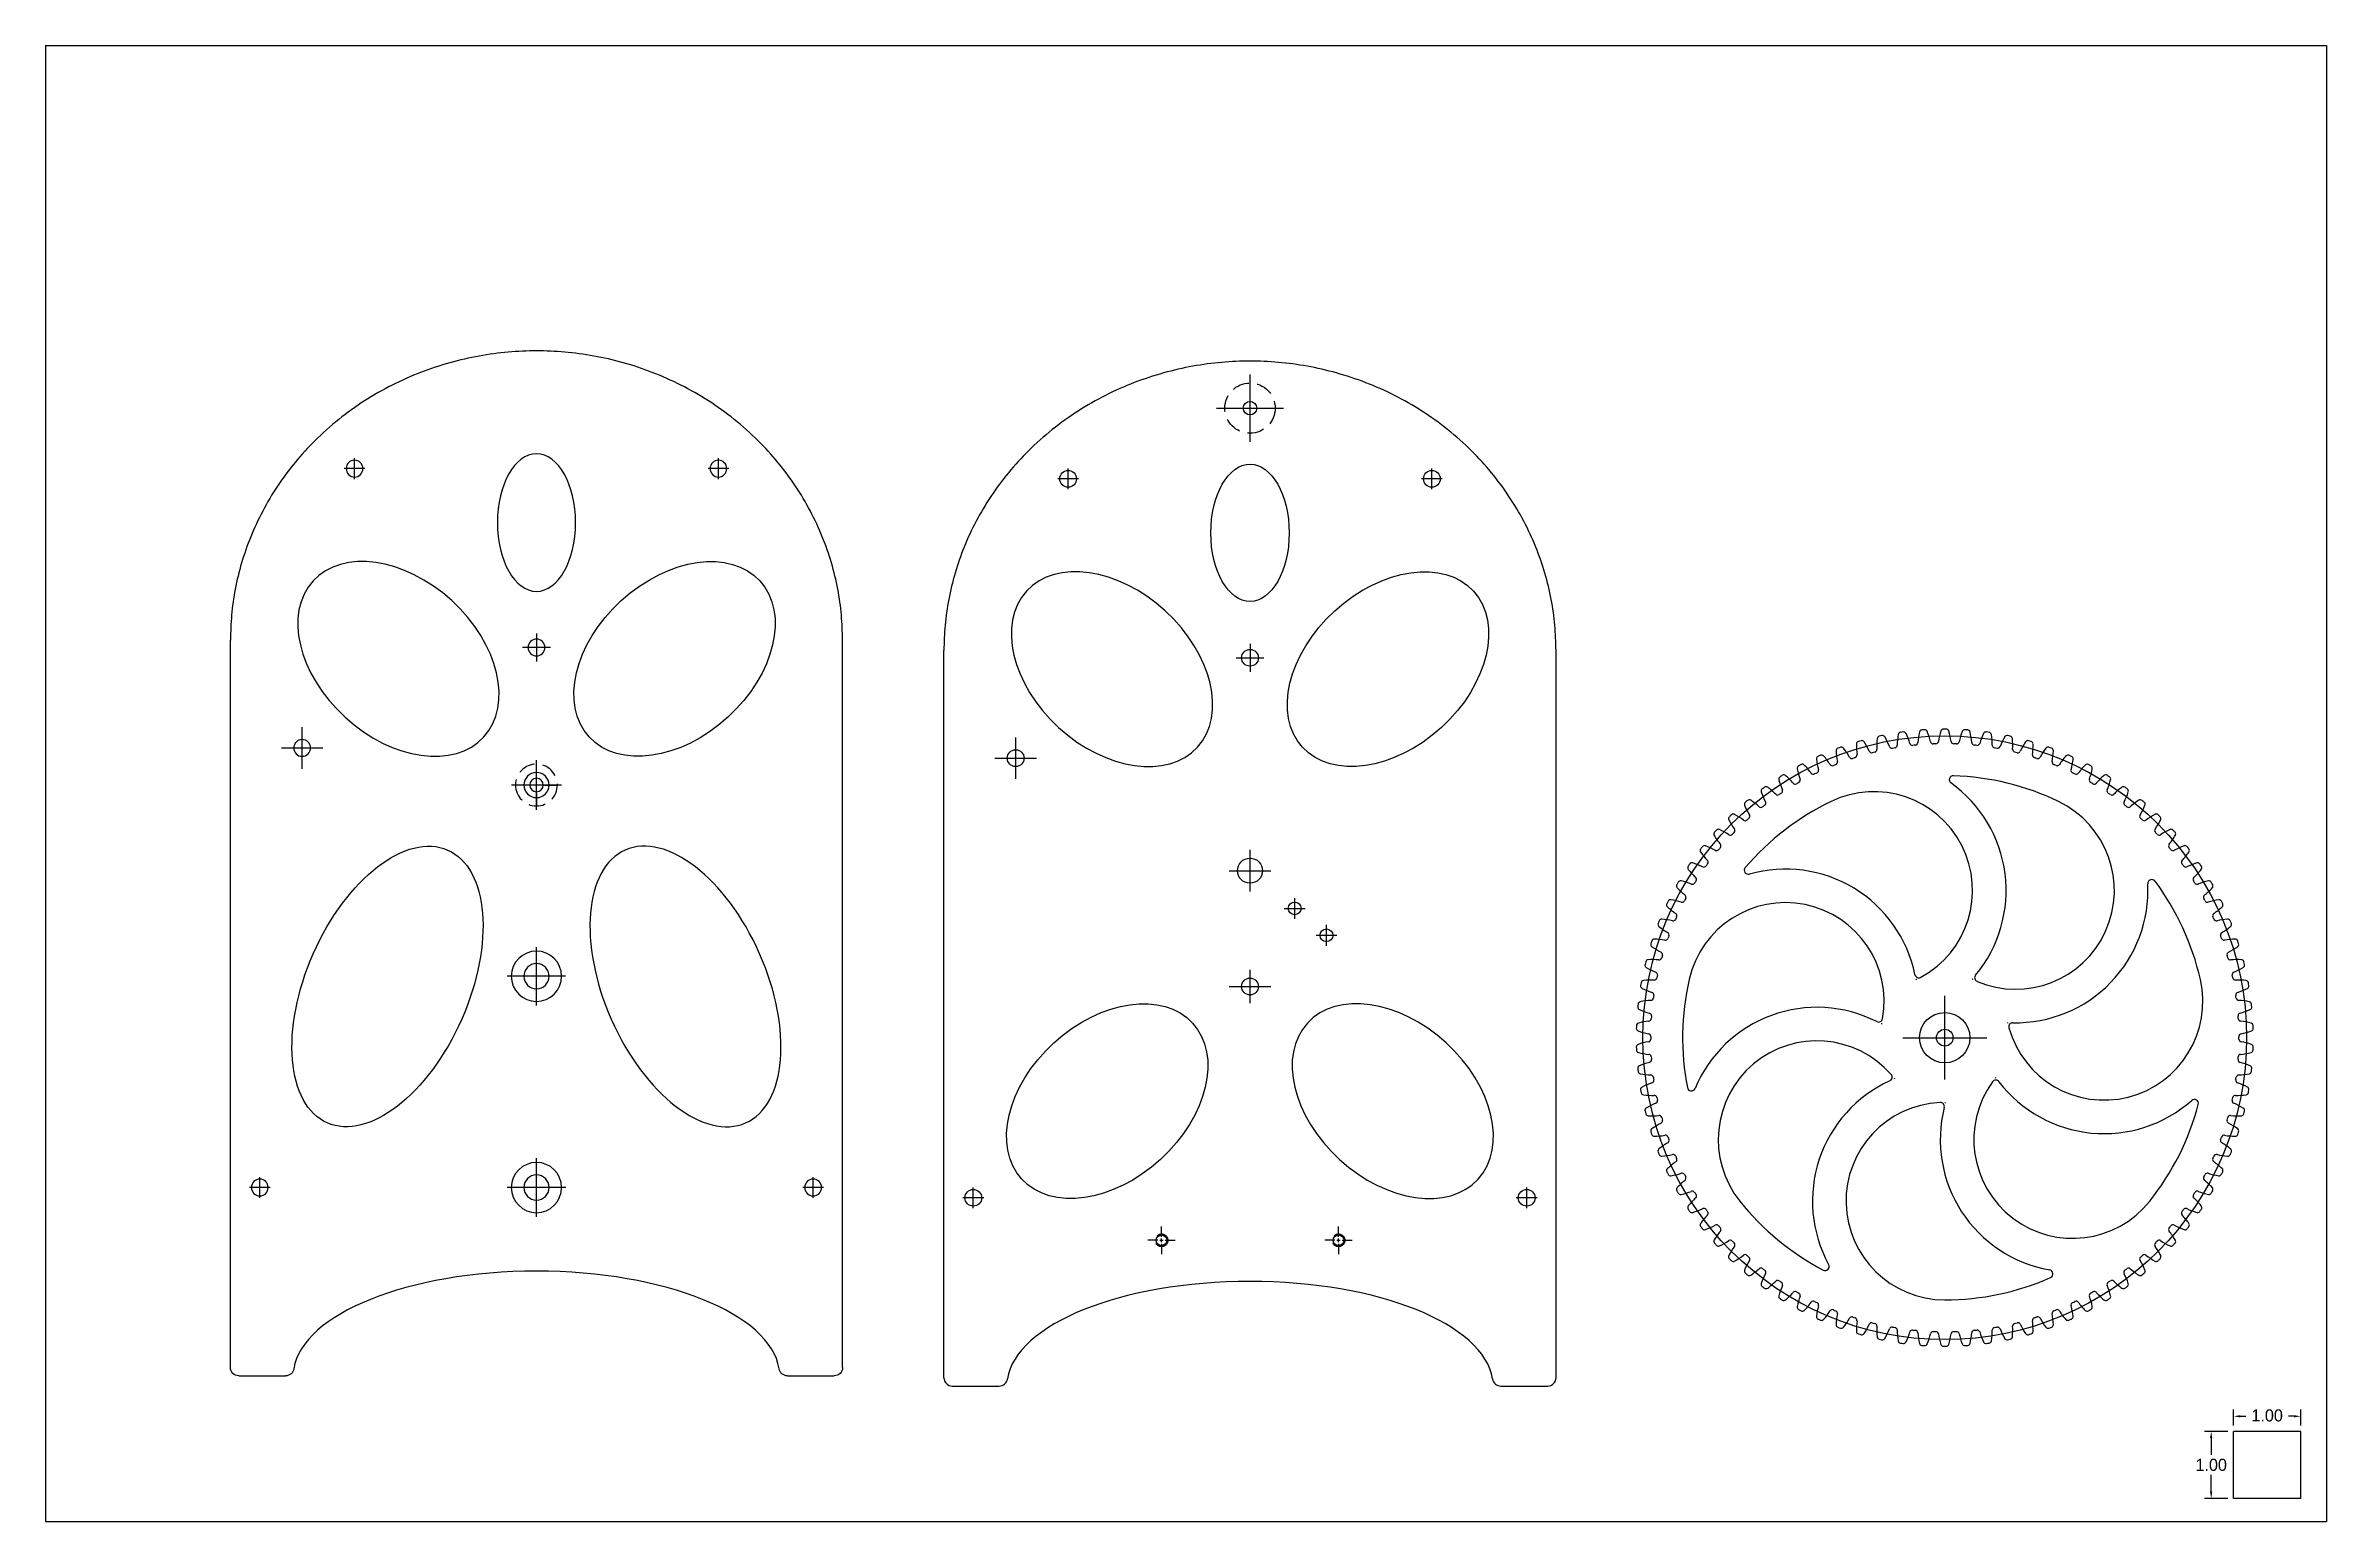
# Model space of a CAD drawing. Extents: x 60 to 170, y -32 to 30.
# Drawn here: x 114.61 to 148.61, y 7.59 to 29.59 of the extents above; entities that cross this region are included whole.
import ezdxf

# ---------------------------------------------------------------- set-up
doc = ezdxf.new("R2010")
doc.units = 0
doc.header["$MEASUREMENT"] = 0
doc.header["$PDMODE"] = 2
doc.header["$PDSIZE"] = 0.002
doc.linetypes.add('CENTER', pattern=[2, 1.25, -0.25, 0.25, -0.25])
doc.linetypes.add('HIDDEN', pattern=[0.375, 0.25, -0.125])
doc.layers.get('0').update_dxf_attribs({"linetype": 'CONTINUOUS'})
doc.layers.get('DEFPOINTS').update_dxf_attribs({"color": 159, "linetype": 'CONTINUOUS'})
for name, color, linetype in [('borders', 2, 'CONTINUOUS'), ('CENTER', 3, 'CENTER'), ('GEAR-90', 170, 'CONTINUOUS'), ('HIDDEN', 1, 'HIDDEN'), ('PLATE-FRONT', 32, 'CONTINUOUS'), ('PLATE-REAR', 180, 'CONTINUOUS'), ('TEXT', 7, 'CONTINUOUS')]:
    doc.layers.add(name, color=color, linetype=linetype)
doc.styles.add('ARCHITEC', font='ARCHITEC.SHX')
doc.dimstyles.new('DIMORIG-2PLC', dxfattribs={"dimtxt": 0.18, "dimasz": 0.1, "dimexe": 0.1, "dimexo": 0.085, "dimgap": 0.06, "dimtad": 0, "dimtih": 1, "dimtoh": 1, "dimzin": 4, "dimdsep": 46, "dimtxsty": 'ARCHITEC', "dimcen": -0.12, "dimclrd": 256, "dimclre": 256, "dimclrt": 256, "dimadec": 0, "dimazin": 0, "dimtfac": 1, "dimtdec": 1, "dimtofl": 0, "dimtmove": 0, "dimatfit": 3, "dimfxl": 0, "dimtvp": 0.07, "dimtolj": 1, "dimtzin": 4, "dimarcsym": 0})

# ---------------------------------------------------------------- blocks, each defined once
blk = doc.blocks.new('*U67')
blk.add_circle((0, 0), 0.0795)
at = {"layer": 'CENTER'}
for p, q in [((-0.053, 0), (-0.2045, 0)), ((-0.0265, 0), (0.0265, 0)), ((0, 0.053), (0, 0.2045)), ((0, -0.0265), (0, 0.0265)), ((0.053, 0), (0.2045, 0)), ((0, -0.053), (0, -0.2045))]:
    blk.add_line(p, q, dxfattribs=at)
at = {"layer": 'HIDDEN'}
blk.add_circle((0, 0), 0.095, dxfattribs=at)
blk = doc.blocks.new('PLATE-REAR')
for p, q in [((-4.563, -5.832), (-4.563, 5.008)), ((4.562, -5.832), (4.562, 5.008)), ((-4.438, -5.957), (-3.74, -5.957)), ((3.74, -5.957), (4.438, -5.957))]:
    blk.add_line(p, q)
for centre, radius in [((0, 8.621), 0.1), ((-2.712, 7.567), 0.125), ((2.712, 7.567), 0.125), ((0, 4.9), 0.125), ((-3.493, 3.403), 0.125), ((0, 1.726), 0.187), ((0.666, 1.163), 0.095), ((1.14, 0.763), 0.095), ((0, 0), 0.125), ((-4.125, -3.15), 0.125), ((4.125, -3.15), 0.125)]:
    blk.add_circle(centre, radius)
for centre, start, end in [((-4.438, -5.832), 180, 270), ((-3.74, -5.832), 270, 351.0455), ((3.74, -5.832), 188.9545, 270), ((4.438, -5.832), 270, 360)]:
    blk.add_arc(centre, 0.125, start, end)
for centre, major_axis, ratio in [((0, 6.762), (0, 1.025), 0.569231), ((2.058, 4.73), (-1.273, -1.163), 0.68296), ((-2.129, -1.709), (-1.273, -1.163), 0.68296)]:
    blk.add_ellipse(centre, major_axis=major_axis, ratio=ratio)
at = {"extrusion": (0, 0, -1)}
for centre in [(-2.058, 4.73), (2.129, -1.709)]:
    blk.add_ellipse(centre, major_axis=(1.273, -1.163), ratio=0.68296, dxfattribs=at)
blk.add_ellipse((0, -5.957), major_axis=(-3.625, 0), ratio=0.430352, start_param=-3.073886, end_param=-0.067707)
blk.add_rational_spline([(4.562, 5.008), (4.562, 9.322), (0, 9.322), (-4.563, 9.322), (-4.563, 5.008)], [1, 0.707084256877, 1, 0.707084256877, 1], degree=2, knots=[3.141593, 3.141593, 3.141593, 4.712389, 4.712389, 6.283185, 6.283185, 6.283185])
at = {"layer": 'CENTER', "linetype": 'CENTER'}
for p, q in [((0, 8.121), (0, 9.121)), ((-0.5, 8.621), (0.5, 8.621)), ((-2.557, 7.567), (-2.867, 7.567)), ((-2.712, 7.412), (-2.712, 7.722)), ((2.867, 7.567), (2.557, 7.567)), ((2.712, 7.412), (2.712, 7.722)), ((-3.803, 3.403), (-3.183, 3.403)), ((-3.493, 3.093), (-3.493, 3.713)), ((-0.31, 1.726), (0.31, 1.726)), ((0, 1.416), (0, 2.036)), ((0.511, 1.163), (0.821, 1.163)), ((0.666, 1.008), (0.666, 1.318)), ((0.985, 0.763), (1.295, 0.763)), ((1.14, 0.608), (1.14, 0.918)), ((-0.31, 0), (0.31, 0)), ((0, -0.25), (0, 0.25)), ((-4.125, -3.305), (-4.125, -2.995)), ((4.125, -3.305), (4.125, -2.995)), ((-3.97, -3.15), (-4.28, -3.15)), ((4.28, -3.15), (3.97, -3.15))]:
    blk.add_line(p, q, dxfattribs=at)
at = {"layer": 'HIDDEN'}
blk.add_circle((0, 8.621), 0.375, dxfattribs=at)
at = {"layer": 'TEXT'}
for p, q in [((0, 5.108), (0, 4.692)), ((-0.208, 4.9), (0.208, 4.9))]:
    blk.add_line(p, q, dxfattribs=at)
for p in [(-1.319, -3.784), (1.319, -3.784)]:
    blk.add_blockref('*U67', p)
blk = doc.blocks.new('*U66')
for radius in [0.1875, 0.1005]:
    blk.add_circle((0, 0), radius)
at = {"layer": 'CENTER'}
for p, q in [((-0.125, 0), (-0.3125, 0)), ((-0.0625, 0), (0.0625, 0)), ((0, 0.125), (0, 0.3125)), ((0, -0.0625), (0, 0.0625)), ((0.125, 0), (0.3125, 0)), ((0, -0.125), (0, -0.3125))]:
    blk.add_line(p, q, dxfattribs=at)
blk = doc.blocks.new('PLATE-FRONT')
for p, q in [((-4.563, -5.832), (-4.563, 5.008)), ((4.562, -5.832), (4.562, 5.008)), ((-3.74, -5.957), (-4.438, -5.957)), ((4.437, -5.957), (3.74, -5.957))]:
    blk.add_line(p, q)
for centre, radius in [((-2.712, 7.567), 0.125), ((2.712, 7.567), 0.125), ((0, 4.9), 0.125), ((3.493, 3.403), 0.125), ((0, 0), 0.375), ((0, 0), 0.188), ((-4.125, -3.15), 0.125), ((0, -3.15), 0.375), ((0, -3.15), 0.188), ((4.125, -3.15), 0.125)]:
    blk.add_circle(centre, radius)
for centre, start, end in [((-4.438, -5.832), 180, 270), ((-3.74, -5.832), 270, 351.0455), ((3.74, -5.832), 188.9545, 270), ((4.437, -5.832), 270, 0)]:
    blk.add_arc(centre, 0.125, start, end)
for centre, major_axis, ratio in [((0, 6.762), (0, 1.025), 0.569231), ((2.058, 4.73), (-1.273, -1.163), 0.68296), ((-2.221, -0.153), (0.897, 2.034), 0.543823)]:
    blk.add_ellipse(centre, major_axis=major_axis, ratio=ratio)
at = {"extrusion": (0, 0, -1)}
for centre, major_axis, ratio in [((-2.058, 4.73), (1.273, -1.163), 0.68296), ((2.221, -0.153), (-0.897, 2.034), 0.543823)]:
    blk.add_ellipse(centre, major_axis=major_axis, ratio=ratio, dxfattribs=at)
blk.add_ellipse((0, -5.957), major_axis=(3.625, 0), ratio=0.430352, start_param=-3.073886, end_param=-0.067707, dxfattribs=at)
blk.add_rational_spline([(-4.563, 5.008), (-4.563, 9.322), (0, 9.322), (4.562, 9.322), (4.562, 5.008)], [1, 0.707084256877, 1, 0.707084256877, 1], degree=2, knots=[3.141593, 3.141593, 3.141593, 4.712389, 4.712389, 6.283185, 6.283185, 6.283185])
at = {"layer": 'CENTER', "linetype": 'CENTER'}
for p, q in [((-2.867, 7.567), (-2.557, 7.567)), ((-2.712, 7.412), (-2.712, 7.722)), ((2.557, 7.567), (2.867, 7.567)), ((2.712, 7.412), (2.712, 7.722)), ((3.803, 3.403), (3.183, 3.403)), ((3.493, 3.093), (3.493, 3.713)), ((0, 2.478), (0, 3.223)), ((-0.373, 2.85), (0.372, 2.85)), ((0, -0.435), (0, 0.435)), ((-0.435, 0), (0.435, 0)), ((0, -3.587), (0, -2.713)), ((-4.125, -3.305), (-4.125, -2.995)), ((4.125, -3.305), (4.125, -2.995)), ((-4.28, -3.15), (-3.97, -3.15)), ((-0.437, -3.15), (0.437, -3.15)), ((3.97, -3.15), (4.28, -3.15))]:
    blk.add_line(p, q, dxfattribs=at)
at = {"layer": 'HIDDEN'}
blk.add_circle((0, 2.85), 0.312, dxfattribs=at)
at = {"layer": 'TEXT'}
for p, q in [((0, 5.108), (0, 4.692)), ((-0.208, 4.9), (0.208, 4.9))]:
    blk.add_line(p, q, dxfattribs=at)
blk.add_blockref('*U66', (0, 2.85))
blk = doc.blocks.new('GEAR-90')
for radius in [0.375, 0.125]:
    blk.add_circle((0, 0), radius)
at = {"color": 0, "linetype": 'ByBlock'}
for centre, radius, start, end in [((0, 0), 4.6, 105.7394, 106.2606), ((-1.237, 4.389), 0.04, 33.1025, 105.7394), ((0.073, 4.363), 1.086, 174.8975, 183.3219), ((-0.968, 4.456), 0.04, 102.2606, 174.8975), ((0, 0), 4.6, 101.7394, 102.2606), ((-0.928, 4.465), 0.04, 29.1025, 101.7394), ((-1.842, 3.956), 1.086, 20.6781, 29.1025), ((0.377, 4.347), 1.086, 170.8975, 179.3219), ((-0.655, 4.513), 0.04, 98.2606, 170.8975), ((0, 0), 4.6, 97.7394, 98.2606), ((-0.614, 4.518), 0.04, 25.1025, 97.7394), ((-1.561, 4.075), 1.086, 16.6781, 25.1025), ((0.68, 4.31), 1.086, 166.8975, 175.3219), ((-0.339, 4.547), 0.04, 94.2606, 166.8975), ((0, 0), 4.6, 93.7394, 94.2606), ((-0.297, 4.55), 0.04, 21.1025, 93.7394), ((-1.273, 4.174), 1.086, 12.6781, 21.1025), ((0.979, 4.252), 1.086, 162.8975, 171.3219), ((-0.021, 4.56), 0.04, 90.2606, 162.8975), ((0, 0), 4.6, 89.7394, 90.2606), ((0.021, 4.56), 0.04, 17.1025, 89.7394), ((-0.979, 4.252), 1.086, 8.6781, 17.1025), ((1.273, 4.174), 1.086, 158.8975, 167.3219), ((0.297, 4.55), 0.04, 86.2606, 158.8975), ((0, 0), 4.6, 85.7394, 86.2606), ((0.339, 4.547), 0.04, 13.1025, 85.7394), ((-0.68, 4.31), 1.086, 4.6781, 13.1025), ((1.561, 4.075), 1.086, 154.8975, 163.3219), ((0.614, 4.518), 0.04, 82.2606, 154.8975), ((0, 0), 4.6, 81.7394, 82.2606), ((0.655, 4.513), 0.04, 9.1025, 81.7394), ((-0.377, 4.347), 1.086, 0.6781, 9.1025), ((1.842, 3.956), 1.086, 150.8975, 159.3219), ((0.928, 4.465), 0.04, 78.2606, 150.8975), ((0, 0), 4.6, 77.7394, 78.2606), ((0.968, 4.456), 0.04, 5.1025, 77.7394), ((-0.073, 4.363), 1.086, 356.6781, 5.1025), ((1.237, 4.389), 0.04, 74.2606, 146.8975), ((0, 0), 4.6, 73.7394, 74.2606), ((-1.874, 4.157), 0.04, 114.2606, 186.8975), ((-0.835, 4.283), 1.086, 186.8975, 195.3219), ((0, 0), 4.6, 113.7394, 114.2606), ((-1.836, 4.174), 0.04, 41.1025, 113.7394), ((-2.624, 3.487), 1.086, 32.6781, 41.1025), ((-1.639, 4.11), 0.04, 291.7369, 11.3219), ((-1.579, 4.278), 0.04, 110.2606, 182.8975), ((-0.535, 4.331), 1.086, 182.8975, 191.3219), ((0, 0), 4.6, 109.7394, 110.2606), ((-1.54, 4.292), 0.04, 37.1025, 109.7394), ((-2.374, 3.661), 1.086, 28.6781, 37.1025), ((-1.386, 4.201), 0.04, 208.6781, 288.2631), ((0, 0), 4.384, 107.7369, 108.2631), ((-1.348, 4.214), 0.04, 287.7369, 7.3219), ((-1.277, 4.378), 0.04, 106.2606, 178.8975), ((-0.231, 4.357), 1.086, 178.8975, 187.3219), ((-2.113, 3.818), 1.086, 24.6781, 33.1025), ((-1.09, 4.288), 0.04, 204.6781, 284.2631), ((0, 0), 4.384, 103.7369, 104.2631), ((-1.051, 4.298), 0.04, 283.7369, 3.3219), ((-0.788, 4.354), 0.04, 200.6781, 280.2631), ((0, 0), 4.384, 99.7369, 100.2631), ((-0.748, 4.361), 0.04, 279.7369, 359.3219), ((-0.483, 4.398), 0.04, 196.6781, 276.2631), ((0, 0), 4.384, 95.7369, 96.2631), ((-0.442, 4.402), 0.04, 275.7369, 355.3219), ((-0.175, 4.421), 0.04, 192.6781, 272.2631), ((0, 0), 4.384, 91.7369, 92.2631), ((-0.134, 4.422), 0.04, 271.7369, 351.3219), ((0.134, 4.422), 0.04, 188.6781, 268.2631), ((0, 0), 4.384, 87.7369, 88.2631), ((0.175, 4.421), 0.04, 267.7369, 347.3219), ((0.442, 4.402), 0.04, 184.6781, 264.2631), ((0, 0), 4.384, 83.7369, 84.2631), ((0.483, 4.398), 0.04, 263.7369, 343.3219), ((0.748, 4.361), 0.04, 180.6781, 260.2631), ((0, 0), 4.384, 79.7369, 80.2631), ((0.788, 4.354), 0.04, 259.7369, 339.3219), ((1.051, 4.298), 0.04, 176.6781, 256.2631), ((0, 0), 4.384, 75.7369, 76.2631), ((1.09, 4.288), 0.04, 255.7369, 335.3219), ((2.113, 3.818), 1.086, 146.8975, 155.3219), ((1.277, 4.378), 0.04, 1.1025, 73.7394), ((0.231, 4.357), 1.086, 352.6781, 1.1025), ((1.348, 4.214), 0.04, 172.6781, 252.2631), ((0, 0), 4.384, 71.7369, 72.2631), ((1.386, 4.201), 0.04, 251.7369, 331.3219), ((2.374, 3.661), 1.086, 142.8975, 151.3219), ((1.54, 4.292), 0.04, 70.2606, 142.8975), ((0, 0), 4.6, 69.7394, 70.2606), ((1.579, 4.278), 0.04, 357.1025, 69.7394), ((0.535, 4.331), 1.086, 348.6781, 357.1025), ((1.639, 4.11), 0.04, 168.6781, 248.2631), ((2.624, 3.487), 1.086, 138.8975, 147.3219), ((1.836, 4.174), 0.04, 66.2606, 138.8975), ((0, 0), 4.6, 65.7394, 66.2606), ((0.835, 4.283), 1.086, 344.6781, 353.1025), ((1.874, 4.157), 0.04, 353.1025, 65.7394), ((-2.663, 3.701), 0.04, 53.1025, 125.7394), ((-2.434, 3.856), 0.04, 122.2606, 194.8975), ((-1.423, 4.125), 1.086, 194.8975, 203.3219), ((0, 0), 4.6, 121.7394, 122.2606), ((-2.399, 3.878), 0.04, 49.1025, 121.7394), ((-3.083, 3.088), 1.086, 40.6781, 49.1025), ((-2.23, 3.821), 0.04, 220.6781, 300.2631), ((0, 0), 4.384, 119.7369, 120.2631), ((-2.159, 4.016), 0.04, 118.2606, 190.8975), ((-1.132, 4.214), 1.086, 190.8975, 199.3219), ((0, 0), 4.6, 117.7394, 118.2606), ((-2.195, 3.842), 0.04, 299.7369, 19.3219), ((-2.122, 4.036), 0.04, 45.1025, 117.7394), ((-2.861, 3.295), 1.086, 36.6781, 45.1025), ((-1.958, 3.968), 0.04, 216.6781, 296.2631), ((0, 0), 4.384, 115.7369, 116.2631), ((-1.921, 3.985), 0.04, 295.7369, 15.3219), ((-1.676, 4.094), 0.04, 212.6781, 292.2631), ((0, 0), 4.384, 111.7369, 112.2631), ((0, 0), 4.384, 67.7369, 68.2631), ((1.676, 4.094), 0.04, 247.7369, 327.3219), ((1.921, 3.985), 0.04, 164.6781, 244.2631), ((0, 0), 4.384, 63.7369, 64.2631), ((1.958, 3.968), 0.04, 243.7369, 323.3219), ((2.861, 3.295), 1.086, 134.8975, 143.3219), ((2.122, 4.036), 0.04, 62.2606, 134.8975), ((0, 0), 4.6, 61.7394, 62.2606), ((2.195, 3.842), 0.04, 160.6781, 240.2631), ((1.132, 4.214), 1.086, 340.6781, 349.1025), ((0, 0), 4.384, 59.7369, 60.2631), ((2.159, 4.016), 0.04, 349.1025, 61.7394), ((2.23, 3.821), 0.04, 239.7369, 319.3219), ((3.083, 3.088), 1.086, 130.8975, 139.3219), ((2.399, 3.878), 0.04, 58.2606, 130.8975), ((0, 0), 4.6, 57.7394, 58.2606), ((1.423, 4.125), 1.086, 336.6781, 345.1025), ((2.434, 3.856), 0.04, 345.1025, 57.7394), ((2.663, 3.701), 0.04, 54.2606, 126.8975), ((-2.947, 3.48), 0.04, 130.2606, 202.8975), ((-1.984, 3.887), 1.086, 202.8975, 211.3219), ((0, 0), 4.6, 129.7394, 130.2606), ((-2.915, 3.506), 0.04, 57.1025, 129.7394), ((-3.483, 2.628), 1.086, 48.6781, 57.1025), ((-2.74, 3.474), 0.04, 228.6781, 308.2631), ((-2.697, 3.677), 0.04, 126.2606, 198.8975), ((-1.708, 4.016), 1.086, 198.8975, 207.3219), ((0, 0), 4.6, 125.7394, 126.2606), ((0, 0), 4.384, 127.7369, 128.2631), ((-2.708, 3.499), 0.04, 307.7369, 27.3219), ((-3.291, 2.865), 1.086, 44.6781, 53.1025), ((-2.491, 3.657), 0.04, 224.6781, 304.2631), ((0, 0), 4.384, 123.7369, 124.2631), ((-2.457, 3.679), 0.04, 303.7369, 23.3219), ((2.457, 3.679), 0.04, 156.6781, 236.2631), ((0, 0), 4.384, 55.7369, 56.2631), ((2.491, 3.657), 0.04, 235.7369, 315.3219), ((3.291, 2.865), 1.086, 126.8975, 135.3219), ((2.708, 3.499), 0.04, 152.6781, 232.2631), ((1.708, 4.016), 1.086, 332.6781, 341.1025), ((0, 0), 4.384, 51.7369, 52.2631), ((0, 0), 4.6, 53.7394, 54.2606), ((2.74, 3.474), 0.04, 231.7369, 311.3219), ((2.697, 3.677), 0.04, 341.1025, 53.7394), ((3.483, 2.628), 1.086, 122.8975, 131.3219), ((2.915, 3.506), 0.04, 50.2606, 122.8975), ((1.984, 3.887), 1.086, 328.6781, 337.1025), ((0, 0), 4.6, 49.7394, 50.2606), ((2.947, 3.48), 0.04, 337.1025, 49.7394), ((-3.403, 3.036), 0.04, 138.2606, 210.8975), ((0, 0), 4.6, 137.7394, 138.2606), ((-3.375, 3.067), 0.04, 65.1025, 137.7394), ((-3.815, 2.118), 1.086, 56.6781, 65.1025), ((-3.183, 3.266), 0.04, 134.2606, 206.8975), ((-2.25, 3.739), 1.086, 206.8975, 215.3219), ((0, 0), 4.6, 133.7394, 134.2606), ((-3.153, 3.295), 0.04, 61.1025, 133.7394), ((0, 0), 4.384, 135.7369, 136.2631), ((-3.168, 3.088), 0.04, 315.7369, 35.3219), ((-3.658, 2.379), 1.086, 52.6781, 61.1025), ((-2.976, 3.274), 0.04, 232.6781, 312.2631), ((0, 0), 4.384, 131.7369, 132.2631), ((-2.945, 3.301), 0.04, 311.7369, 31.3219), ((2.945, 3.301), 0.04, 148.6781, 228.2631), ((0, 0), 4.384, 47.7369, 48.2631), ((2.976, 3.274), 0.04, 227.7369, 307.3219), ((3.658, 2.379), 1.086, 118.8975, 127.3219), ((3.168, 3.088), 0.04, 144.6781, 224.2631), ((3.153, 3.295), 0.04, 46.2606, 118.8975), ((2.25, 3.739), 1.086, 324.6781, 333.1025), ((0, 0), 4.384, 43.7369, 44.2631), ((0, 0), 4.6, 45.7394, 46.2606), ((3.183, 3.266), 0.04, 333.1025, 45.7394), ((3.815, 2.118), 1.086, 114.8975, 123.3219), ((3.375, 3.067), 0.04, 42.2606, 114.8975), ((0, 0), 4.6, 41.7394, 42.2606), ((3.403, 3.036), 0.04, 329.1025, 41.7394), ((-3.606, 2.791), 0.04, 142.2606, 214.8975), ((-2.748, 3.389), 1.086, 214.8975, 223.3219), ((0, 0), 4.6, 141.7394, 142.2606), ((-3.581, 2.824), 0.04, 69.1025, 141.7394), ((-3.954, 1.847), 1.086, 60.6781, 69.1025), ((-2.505, 3.573), 1.086, 210.8975, 219.3219), ((-3.402, 2.828), 0.04, 240.6781, 320.2631), ((0, 0), 4.384, 139.7369, 140.2631), ((-3.376, 2.859), 0.04, 319.7369, 39.3219), ((-3.197, 3.059), 0.04, 236.6781, 316.2631), ((3.197, 3.059), 0.04, 223.7369, 303.3219), ((3.376, 2.859), 0.04, 140.6781, 220.2631), ((2.505, 3.573), 1.086, 320.6781, 329.1025), ((0, 0), 4.384, 39.7369, 40.2631), ((3.402, 2.828), 0.04, 219.7369, 299.3219), ((3.954, 1.847), 1.086, 110.8975, 119.3219), ((2.748, 3.389), 1.086, 316.6781, 325.1025), ((3.581, 2.824), 0.04, 38.2606, 110.8975), ((0, 0), 4.6, 37.7394, 38.2606), ((3.606, 2.791), 0.04, 325.1025, 37.7394), ((-3.792, 2.533), 0.04, 146.2606, 218.8975), ((0, 0), 4.6, 145.7394, 146.2606), ((-2.978, 3.189), 1.086, 218.8975, 227.3219), ((-3.769, 2.567), 0.04, 73.1025, 145.7394), ((-4.073, 1.566), 1.086, 64.6781, 73.1025), ((-3.741, 2.362), 0.04, 327.7369, 47.3219), ((-3.591, 2.584), 0.04, 244.6781, 324.2631), ((0, 0), 4.384, 143.7369, 144.2631), ((-3.567, 2.617), 0.04, 323.7369, 43.3219), ((3.567, 2.617), 0.04, 136.6781, 216.2631), ((0, 0), 4.384, 35.7369, 36.2631), ((3.591, 2.584), 0.04, 215.7369, 295.3219), ((4.073, 1.566), 1.086, 106.8975, 115.3219), ((3.741, 2.362), 0.04, 132.6781, 212.2631), ((2.978, 3.189), 1.086, 312.6781, 321.1025), ((3.769, 2.567), 0.04, 34.2606, 106.8975), ((0, 0), 4.6, 33.7394, 34.2606), ((3.792, 2.533), 0.04, 321.1025, 33.7394), ((-4.089, 2.018), 0.04, 81.1025, 153.7394), ((-4.251, 0.984), 1.086, 72.6781, 81.1025), ((-3.959, 2.262), 0.04, 150.2606, 222.8975), ((0, 0), 4.6, 149.7394, 150.2606), ((-3.193, 2.974), 1.086, 222.8975, 231.3219), ((-3.939, 2.298), 0.04, 77.1025, 149.7394), ((-4.172, 1.279), 1.086, 68.6781, 77.1025), ((-3.916, 2.059), 0.04, 252.6781, 332.2631), ((0, 0), 4.384, 151.7369, 152.2631), ((-3.897, 2.095), 0.04, 331.7369, 51.3219), ((-3.763, 2.327), 0.04, 248.6781, 328.2631), ((0, 0), 4.384, 147.7369, 148.2631), ((0, 0), 4.384, 31.7369, 32.2631), ((3.763, 2.327), 0.04, 211.7369, 291.3219), ((4.172, 1.279), 1.086, 102.8975, 111.3219), ((3.897, 2.095), 0.04, 128.6781, 208.2631), ((0, 0), 4.384, 27.7369, 28.2631), ((3.193, 2.974), 1.086, 308.6781, 317.1025), ((3.916, 2.059), 0.04, 207.7369, 287.3219), ((4.251, 0.984), 1.086, 98.8975, 107.3219), ((3.939, 2.298), 0.04, 30.2606, 102.8975), ((0, 0), 4.6, 29.7394, 30.2606), ((3.959, 2.262), 0.04, 317.1025, 29.7394), ((4.089, 2.018), 0.04, 26.2606, 98.8975), ((-4.236, 1.689), 0.04, 158.2606, 230.8975), ((0, 0), 4.6, 157.7394, 158.2606), ((-4.22, 1.727), 0.04, 85.1025, 157.7394), ((-4.309, 0.685), 1.086, 76.6781, 85.1025), ((-4.108, 1.98), 0.04, 154.2606, 226.8975), ((0, 0), 4.6, 153.7394, 154.2606), ((-3.393, 2.744), 1.086, 226.8975, 235.3219), ((-4.05, 1.781), 0.04, 256.6781, 336.2631), ((0, 0), 4.384, 155.7369, 156.2631), ((-4.033, 1.818), 0.04, 335.7369, 55.3219), ((4.033, 1.818), 0.04, 124.6781, 204.2631), ((0, 0), 4.384, 23.7369, 24.2631), ((3.393, 2.744), 1.086, 304.6781, 313.1025), ((4.05, 1.781), 0.04, 203.7369, 283.3219), ((4.309, 0.685), 1.086, 94.8975, 103.3219), ((0, 0), 4.6, 25.7394, 26.2606), ((4.108, 1.98), 0.04, 313.1025, 25.7394), ((4.22, 1.727), 0.04, 22.2606, 94.8975), ((0, 0), 4.6, 21.7394, 22.2606), ((4.236, 1.689), 0.04, 309.1025, 21.7394), ((-4.343, 1.389), 0.04, 162.2606, 234.8975), ((0, 0), 4.6, 161.7394, 162.2606), ((-4.33, 1.429), 0.04, 89.1025, 161.7394), ((-4.347, 0.383), 1.086, 80.6781, 89.1025), ((-3.576, 2.501), 1.086, 230.8975, 239.3219), ((-4.164, 1.494), 0.04, 260.6781, 340.2631), ((-4.15, 1.532), 0.04, 339.7369, 59.3219), ((0, 0), 4.384, 159.7369, 160.2631), ((4.15, 1.532), 0.04, 120.6781, 200.2631), ((0, 0), 4.384, 19.7369, 20.2631), ((4.164, 1.494), 0.04, 199.7369, 279.3219), ((3.576, 2.501), 1.086, 300.6781, 309.1025), ((4.347, 0.383), 1.086, 90.8975, 99.3219), ((4.33, 1.429), 0.04, 18.2606, 90.8975), ((4.343, 1.389), 0.04, 305.1025, 17.7394), ((0, 0), 4.6, 17.7394, 18.2606), ((-4.43, 1.083), 0.04, 166.2606, 238.8975), ((0, 0), 4.6, 165.7394, 166.2606), ((-4.419, 1.123), 0.04, 93.1025, 165.7394), ((-3.889, 1.978), 1.086, 238.8975, 247.3219), ((-4.363, 0.079), 1.086, 84.6781, 93.1025), ((-3.742, 2.245), 1.086, 234.8975, 243.3219), ((-4.258, 1.2), 0.04, 264.6781, 344.2631), ((-4.247, 1.239), 0.04, 343.7369, 63.3219), ((0, 0), 4.384, 163.7369, 164.2631), ((4.247, 1.239), 0.04, 116.6781, 196.2631), ((0, 0), 4.384, 15.7369, 16.2631), ((4.258, 1.2), 0.04, 195.7369, 275.3219), ((3.742, 2.245), 1.086, 296.6781, 305.1025), ((4.363, 0.079), 1.086, 86.8975, 95.3219), ((3.889, 1.978), 1.086, 292.6781, 301.1025), ((4.419, 1.123), 0.04, 14.2606, 86.8975), ((4.43, 1.083), 0.04, 301.1025, 13.7394), ((0, 0), 4.6, 13.7394, 14.2606), ((0, 0), 4.6, 169.7394, 170.2606), ((-4.494, 0.771), 0.04, 170.2606, 242.8975), ((-4.487, 0.812), 0.04, 97.1025, 169.7394), ((-4.018, 1.702), 1.086, 242.8975, 251.3219), ((-4.358, -0.226), 1.086, 88.6781, 97.1025), ((-4.332, 0.9), 0.04, 268.6781, 348.2631), ((-4.323, 0.94), 0.04, 347.7369, 67.3219), ((0, 0), 4.384, 167.7369, 168.2631), ((4.323, 0.94), 0.04, 112.6781, 192.2631), ((0, 0), 4.384, 11.7369, 12.2631), ((4.332, 0.9), 0.04, 191.7369, 271.3219), ((4.358, -0.226), 1.086, 82.8975, 91.3219), ((4.018, 1.702), 1.086, 288.6781, 297.1025), ((4.487, 0.812), 0.04, 10.2606, 82.8975), ((4.494, 0.771), 0.04, 297.1025, 9.7394), ((0, 0), 4.6, 9.7394, 10.2606), ((0, 0), 4.6, 173.7394, 174.2606), ((-4.537, 0.456), 0.04, 174.2606, 246.8975), ((-4.533, 0.497), 0.04, 101.1025, 173.7394), ((-4.127, 1.418), 1.086, 246.8975, 255.3219), ((-4.331, -0.529), 1.086, 92.6781, 101.1025), ((-4.412, 0.329), 0.04, 355.7369, 75.3219), ((-4.384, 0.596), 0.04, 272.6781, 352.2631), ((-4.378, 0.636), 0.04, 351.7369, 71.3219), ((0, 0), 4.384, 171.7369, 172.2631), ((4.378, 0.636), 0.04, 108.6781, 188.2631), ((0, 0), 4.384, 7.7369, 8.2631), ((4.384, 0.596), 0.04, 187.7369, 267.3219), ((4.412, 0.329), 0.04, 104.6781, 184.2631), ((4.331, -0.529), 1.086, 78.8975, 87.3219), ((4.127, 1.418), 1.086, 284.6781, 293.1025), ((4.533, 0.497), 0.04, 6.2606, 78.8975), ((4.537, 0.456), 0.04, 293.1025, 5.7394), ((0, 0), 4.6, 5.7394, 6.2606), ((0, 0), 4.6, 177.7394, 178.2606), ((-4.558, 0.138), 0.04, 178.2606, 250.8975), ((-4.556, 0.18), 0.04, 105.1025, 177.7394), ((-4.216, 1.127), 1.086, 250.8975, 259.3219), ((-4.284, -0.83), 1.086, 96.6781, 105.1025), ((-4.424, 0.02), 0.04, 359.7369, 79.3219), ((-4.415, 0.288), 0.04, 276.6781, 356.2631), ((0, 0), 4.384, 179.7369, 180.2631), ((0, 0), 4.384, 175.7369, 176.2631), ((0, 0), 4.384, 3.7369, 4.2631), ((4.415, 0.288), 0.04, 183.7369, 263.3219), ((4.424, 0.02), 0.04, 100.6781, 180.2631), ((0, 0), 4.384, 359.7369, 0.2631), ((4.284, -0.83), 1.086, 74.8975, 83.3219), ((4.216, 1.127), 1.086, 280.6781, 289.1025), ((4.556, 0.18), 0.04, 2.2606, 74.8975), ((4.558, 0.138), 0.04, 289.1025, 1.7394), ((0, 0), 4.6, 1.7394, 2.2606), ((-4.558, -0.138), 0.04, 109.1025, 181.7394), ((0, 0), 4.6, 181.7394, 182.2606), ((-4.556, -0.18), 0.04, 182.2606, 254.8975), ((-4.216, -1.127), 1.086, 100.6781, 109.1025), ((-4.284, 0.83), 1.086, 254.8975, 263.3219), ((-4.424, -0.02), 0.04, 280.6781, 0.2631), ((-4.415, -0.288), 0.04, 3.7369, 83.3219), ((-4.412, -0.329), 0.04, 284.6781, 4.2631), ((0, 0), 4.384, 183.7369, 184.2631), ((0, 0), 4.384, 355.7369, 356.2631), ((4.412, -0.329), 0.04, 175.7369, 255.3219), ((4.415, -0.288), 0.04, 96.6781, 176.2631), ((4.424, -0.02), 0.04, 179.7369, 259.3219), ((4.284, 0.83), 1.086, 276.6781, 285.1025), ((4.216, -1.127), 1.086, 70.8975, 79.3219), ((4.556, -0.18), 0.04, 285.1025, 357.7394), ((4.558, -0.138), 0.04, 358.2606, 70.8975), ((0, 0), 4.6, 357.7394, 358.2606), ((-4.537, -0.456), 0.04, 113.1025, 185.7394), ((0, 0), 4.6, 185.7394, 186.2606), ((-4.533, -0.497), 0.04, 186.2606, 258.8975), ((-4.127, -1.418), 1.086, 104.6781, 113.1025), ((-4.331, 0.529), 1.086, 258.8975, 267.3219), ((-4.018, -1.702), 1.086, 108.6781, 117.1025), ((-4.384, -0.596), 0.04, 7.7369, 87.3219), ((-4.378, -0.636), 0.04, 288.6781, 8.2631), ((0, 0), 4.384, 187.7369, 188.2631), ((4.378, -0.636), 0.04, 171.7369, 251.3219), ((0, 0), 4.384, 351.7369, 352.2631), ((4.384, -0.596), 0.04, 92.6781, 172.2631), ((4.018, -1.702), 1.086, 62.8975, 71.3219), ((4.331, 0.529), 1.086, 272.6781, 281.1025), ((4.127, -1.418), 1.086, 66.8975, 75.3219), ((4.533, -0.497), 0.04, 281.1025, 353.7394), ((4.537, -0.456), 0.04, 354.2606, 66.8975), ((0, 0), 4.6, 353.7394, 354.2606), ((-4.494, -0.771), 0.04, 117.1025, 189.7394), ((0, 0), 4.6, 189.7394, 190.2606), ((-4.487, -0.812), 0.04, 190.2606, 262.8975), ((-4.358, 0.226), 1.086, 262.8975, 271.3219), ((-3.889, -1.978), 1.086, 112.6781, 121.1025), ((-4.332, -0.9), 0.04, 11.7369, 91.3219), ((-4.323, -0.94), 0.04, 292.6781, 12.2631), ((0, 0), 4.384, 191.7369, 192.2631), ((4.323, -0.94), 0.04, 167.7369, 247.3219), ((0, 0), 4.384, 347.7369, 348.2631), ((4.332, -0.9), 0.04, 88.6781, 168.2631), ((3.889, -1.978), 1.086, 58.8975, 67.3219), ((4.358, 0.226), 1.086, 268.6781, 277.1025), ((4.487, -0.812), 0.04, 277.1025, 349.7394), ((4.494, -0.771), 0.04, 350.2606, 62.8975), ((0, 0), 4.6, 349.7394, 350.2606), ((-4.43, -1.083), 0.04, 121.1025, 193.7394), ((0, 0), 4.6, 193.7394, 194.2606), ((-4.419, -1.123), 0.04, 194.2606, 266.8975), ((-4.363, -0.079), 1.086, 266.8975, 275.3219), ((-4.343, -1.389), 0.04, 125.1025, 197.7394), ((-3.742, -2.245), 1.086, 116.6781, 125.1025), ((-4.258, -1.2), 0.04, 15.7369, 95.3219), ((-4.247, -1.239), 0.04, 296.6781, 16.2631), ((0, 0), 4.384, 195.7369, 196.2631), ((4.247, -1.239), 0.04, 163.7369, 243.3219), ((0, 0), 4.384, 343.7369, 344.2631), ((4.258, -1.2), 0.04, 84.6781, 164.2631), ((3.742, -2.245), 1.086, 54.8975, 63.3219), ((4.363, -0.079), 1.086, 264.6781, 273.1025), ((4.343, -1.389), 0.04, 342.2606, 54.8975), ((4.419, -1.123), 0.04, 273.1025, 345.7394), ((4.43, -1.083), 0.04, 346.2606, 58.8975), ((0, 0), 4.6, 345.7394, 346.2606), ((0, 0), 4.6, 197.7394, 198.2606), ((-4.33, -1.429), 0.04, 198.2606, 270.8975), ((-4.347, -0.383), 1.086, 270.8975, 279.3219), ((-4.236, -1.689), 0.04, 129.1025, 201.7394), ((-3.576, -2.501), 1.086, 120.6781, 129.1025), ((-4.164, -1.494), 0.04, 19.7369, 99.3219), ((-4.15, -1.532), 0.04, 300.6781, 20.2631), ((0, 0), 4.384, 199.7369, 200.2631), ((4.15, -1.532), 0.04, 159.7369, 239.3219), ((0, 0), 4.384, 339.7369, 340.2631), ((4.164, -1.494), 0.04, 80.6781, 160.2631), ((3.576, -2.501), 1.086, 50.8975, 59.3219), ((4.347, -0.383), 1.086, 260.6781, 269.1025), ((4.236, -1.689), 0.04, 338.2606, 50.8975), ((4.33, -1.429), 0.04, 269.1025, 341.7394), ((0, 0), 4.6, 341.7394, 342.2606), ((0, 0), 4.6, 201.7394, 202.2606), ((-4.22, -1.727), 0.04, 202.2606, 274.8975), ((-4.309, -0.685), 1.086, 274.8975, 283.3219), ((-4.108, -1.98), 0.04, 133.1025, 205.7394), ((0, 0), 4.6, 205.7394, 206.2606), ((-3.393, -2.744), 1.086, 124.6781, 133.1025), ((-4.089, -2.018), 0.04, 206.2606, 278.8975), ((-4.251, -0.984), 1.086, 278.8975, 287.3219), ((-4.05, -1.781), 0.04, 23.7369, 103.3219), ((0, 0), 4.384, 203.7369, 204.2631), ((-4.033, -1.818), 0.04, 304.6781, 24.2631), ((-3.916, -2.059), 0.04, 27.7369, 107.3219), ((3.916, -2.059), 0.04, 72.6781, 152.2631), ((4.251, -0.984), 1.086, 252.6781, 261.1025), ((4.033, -1.818), 0.04, 155.7369, 235.3219), ((0, 0), 4.384, 335.7369, 336.2631), ((3.393, -2.744), 1.086, 46.8975, 55.3219), ((4.05, -1.781), 0.04, 76.6781, 156.2631), ((4.309, -0.685), 1.086, 256.6781, 265.1025), ((4.089, -2.018), 0.04, 261.1025, 333.7394), ((0, 0), 4.6, 333.7394, 334.2606), ((4.108, -1.98), 0.04, 334.2606, 46.8975), ((4.22, -1.727), 0.04, 265.1025, 337.7394), ((0, 0), 4.6, 337.7394, 338.2606), ((-3.959, -2.262), 0.04, 137.1025, 209.7394), ((0, 0), 4.6, 209.7394, 210.2606), ((-3.193, -2.974), 1.086, 128.6781, 137.1025), ((-3.939, -2.298), 0.04, 210.2606, 282.8975), ((-4.172, -1.279), 1.086, 282.8975, 291.3219), ((0, 0), 4.384, 207.7369, 208.2631), ((-3.897, -2.095), 0.04, 308.6781, 28.2631), ((-3.763, -2.327), 0.04, 31.7369, 111.3219), ((0, 0), 4.384, 211.7369, 212.2631), ((-3.741, -2.362), 0.04, 312.6781, 32.2631), ((3.741, -2.362), 0.04, 147.7369, 227.3219), ((0, 0), 4.384, 327.7369, 328.2631), ((3.763, -2.327), 0.04, 68.6781, 148.2631), ((4.172, -1.279), 1.086, 248.6781, 257.1025), ((3.897, -2.095), 0.04, 151.7369, 231.3219), ((0, 0), 4.384, 331.7369, 332.2631), ((3.193, -2.974), 1.086, 42.8975, 51.3219), ((3.939, -2.298), 0.04, 257.1025, 329.7394), ((0, 0), 4.6, 329.7394, 330.2606), ((3.959, -2.262), 0.04, 330.2606, 42.8975), ((-3.792, -2.533), 0.04, 141.1025, 213.7394), ((0, 0), 4.6, 213.7394, 214.2606), ((-2.978, -3.189), 1.086, 132.6781, 141.1025), ((-3.769, -2.567), 0.04, 214.2606, 286.8975), ((-4.073, -1.566), 1.086, 286.8975, 295.3219), ((-2.748, -3.389), 1.086, 136.6781, 145.1025), ((-3.591, -2.584), 0.04, 35.7369, 115.3219), ((0, 0), 4.384, 215.7369, 216.2631), ((-3.567, -2.617), 0.04, 316.6781, 36.2631), ((3.567, -2.617), 0.04, 143.7369, 223.3219), ((0, 0), 4.384, 323.7369, 324.2631), ((2.748, -3.389), 1.086, 34.8975, 43.3219), ((3.591, -2.584), 0.04, 64.6781, 144.2631), ((4.073, -1.566), 1.086, 244.6781, 253.1025), ((2.978, -3.189), 1.086, 38.8975, 47.3219), ((3.769, -2.567), 0.04, 253.1025, 325.7394), ((0, 0), 4.6, 325.7394, 326.2606), ((3.792, -2.533), 0.04, 326.2606, 38.8975), ((-3.606, -2.791), 0.04, 145.1025, 217.7394), ((0, 0), 4.6, 217.7394, 218.2606), ((-3.581, -2.824), 0.04, 218.2606, 290.8975), ((-3.954, -1.847), 1.086, 290.8975, 299.3219), ((-3.403, -3.036), 0.04, 149.1025, 221.7394), ((-2.505, -3.573), 1.086, 140.6781, 149.1025), ((-3.402, -2.828), 0.04, 39.7369, 119.3219), ((0, 0), 4.384, 219.7369, 220.2631), ((-3.815, -2.118), 1.086, 294.8975, 303.3219), ((-3.376, -2.859), 0.04, 320.6781, 40.2631), ((-3.197, -3.059), 0.04, 43.7369, 123.3219), ((0, 0), 4.384, 223.7369, 224.2631), ((0, 0), 4.384, 315.7369, 316.2631), ((3.197, -3.059), 0.04, 56.6781, 136.2631), ((3.815, -2.118), 1.086, 236.6781, 245.1025), ((3.376, -2.859), 0.04, 139.7369, 219.3219), ((2.505, -3.573), 1.086, 30.8975, 39.3219), ((0, 0), 4.384, 319.7369, 320.2631), ((3.402, -2.828), 0.04, 60.6781, 140.2631), ((3.954, -1.847), 1.086, 240.6781, 249.1025), ((3.403, -3.036), 0.04, 318.2606, 30.8975), ((3.581, -2.824), 0.04, 249.1025, 321.7394), ((0, 0), 4.6, 321.7394, 322.2606), ((3.606, -2.791), 0.04, 322.2606, 34.8975), ((0, 0), 4.6, 221.7394, 222.2606), ((-3.375, -3.067), 0.04, 222.2606, 294.8975), ((-3.183, -3.266), 0.04, 153.1025, 225.7394), ((-2.25, -3.739), 1.086, 144.6781, 153.1025), ((0, 0), 4.6, 225.7394, 226.2606), ((-3.153, -3.295), 0.04, 226.2606, 298.8975), ((-3.168, -3.088), 0.04, 324.6781, 44.2631), ((-3.658, -2.379), 1.086, 298.8975, 307.3219), ((-2.976, -3.274), 0.04, 47.7369, 127.3219), ((-1.984, -3.887), 1.086, 148.6781, 157.1025), ((0, 0), 4.384, 227.7369, 228.2631), ((-2.945, -3.301), 0.04, 328.6781, 48.2631), ((2.945, -3.301), 0.04, 131.7369, 211.3219), ((1.984, -3.887), 1.086, 22.8975, 31.3219), ((0, 0), 4.384, 311.7369, 312.2631), ((2.976, -3.274), 0.04, 52.6781, 132.2631), ((3.658, -2.379), 1.086, 232.6781, 241.1025), ((3.168, -3.088), 0.04, 135.7369, 215.3219), ((3.153, -3.295), 0.04, 241.1025, 313.7394), ((2.25, -3.739), 1.086, 26.8975, 35.3219), ((0, 0), 4.6, 313.7394, 314.2606), ((3.183, -3.266), 0.04, 314.2606, 26.8975), ((3.375, -3.067), 0.04, 245.1025, 317.7394), ((0, 0), 4.6, 317.7394, 318.2606), ((-2.947, -3.48), 0.04, 157.1025, 229.7394), ((0, 0), 4.6, 229.7394, 230.2606), ((-2.915, -3.506), 0.04, 230.2606, 302.8975), ((-3.483, -2.628), 1.086, 302.8975, 311.3219), ((-2.74, -3.474), 0.04, 51.7369, 131.3219), ((-2.697, -3.677), 0.04, 161.1025, 233.7394), ((-1.708, -4.016), 1.086, 152.6781, 161.1025), ((0, 0), 4.6, 233.7394, 234.2606), ((0, 0), 4.384, 231.7369, 232.2631), ((-2.663, -3.701), 0.04, 234.2606, 306.8975), ((-2.708, -3.499), 0.04, 332.6781, 52.2631), ((-3.291, -2.865), 1.086, 306.8975, 315.3219), ((-2.491, -3.657), 0.04, 55.7369, 135.3219), ((-1.423, -4.125), 1.086, 156.6781, 165.1025), ((0, 0), 4.384, 235.7369, 236.2631), ((-2.457, -3.679), 0.04, 336.6781, 56.2631), ((2.457, -3.679), 0.04, 123.7369, 203.3219), ((1.423, -4.125), 1.086, 14.8975, 23.3219), ((0, 0), 4.384, 303.7369, 304.2631), ((2.491, -3.657), 0.04, 44.6781, 124.2631), ((3.291, -2.865), 1.086, 224.6781, 233.1025), ((2.663, -3.701), 0.04, 233.1025, 305.7394), ((2.708, -3.499), 0.04, 127.7369, 207.3219), ((1.708, -4.016), 1.086, 18.8975, 27.3219), ((0, 0), 4.384, 307.7369, 308.2631), ((0, 0), 4.6, 305.7394, 306.2606), ((2.74, -3.474), 0.04, 48.6781, 128.2631), ((2.697, -3.677), 0.04, 306.2606, 18.8975), ((3.483, -2.628), 1.086, 228.6781, 237.1025), ((2.915, -3.506), 0.04, 237.1025, 309.7394), ((0, 0), 4.6, 309.7394, 310.2606), ((2.947, -3.48), 0.04, 310.2606, 22.8975), ((-2.434, -3.856), 0.04, 165.1025, 237.7394), ((0, 0), 4.6, 237.7394, 238.2606), ((-2.399, -3.878), 0.04, 238.2606, 310.8975), ((-3.083, -3.088), 1.086, 310.8975, 319.3219), ((-2.23, -3.821), 0.04, 59.7369, 139.3219), ((0, 0), 4.384, 239.7369, 240.2631), ((-2.159, -4.016), 0.04, 169.1025, 241.7394), ((-1.132, -4.214), 1.086, 160.6781, 169.1025), ((0, 0), 4.6, 241.7394, 242.2606), ((-2.195, -3.842), 0.04, 340.6781, 60.2631), ((-2.122, -4.036), 0.04, 242.2606, 314.8975), ((-2.861, -3.295), 1.086, 314.8975, 323.3219), ((-1.958, -3.968), 0.04, 63.7369, 143.3219), ((0, 0), 4.384, 243.7369, 244.2631), ((-0.835, -4.283), 1.086, 164.6781, 173.1025), ((-1.921, -3.985), 0.04, 344.6781, 64.2631), ((-2.624, -3.487), 1.086, 318.8975, 327.3219), ((-1.676, -4.094), 0.04, 67.7369, 147.3219), ((0, 0), 4.384, 247.7369, 248.2631), ((-1.639, -4.11), 0.04, 348.6781, 68.2631), ((1.639, -4.11), 0.04, 111.7369, 191.3219), ((0, 0), 4.384, 291.7369, 292.2631), ((1.676, -4.094), 0.04, 32.6781, 112.2631), ((2.624, -3.487), 1.086, 212.6781, 221.1025), ((1.921, -3.985), 0.04, 115.7369, 195.3219), ((0.835, -4.283), 1.086, 6.8975, 15.3219), ((0, 0), 4.384, 295.7369, 296.2631), ((1.958, -3.968), 0.04, 36.6781, 116.2631), ((2.861, -3.295), 1.086, 216.6781, 225.1025), ((2.122, -4.036), 0.04, 225.1025, 297.7394), ((0, 0), 4.6, 297.7394, 298.2606), ((2.195, -3.842), 0.04, 119.7369, 199.3219), ((1.132, -4.214), 1.086, 10.8975, 19.3219), ((0, 0), 4.384, 299.7369, 300.2631), ((2.159, -4.016), 0.04, 298.2606, 10.8975), ((2.23, -3.821), 0.04, 40.6781, 120.2631), ((3.083, -3.088), 1.086, 220.6781, 229.1025), ((2.399, -3.878), 0.04, 229.1025, 301.7394), ((0, 0), 4.6, 301.7394, 302.2606), ((2.434, -3.856), 0.04, 302.2606, 14.8975), ((-1.874, -4.157), 0.04, 173.1025, 245.7394), ((0, 0), 4.6, 245.7394, 246.2606), ((-1.836, -4.174), 0.04, 246.2606, 318.8975), ((-0.535, -4.331), 1.086, 168.6781, 177.1025), ((-1.579, -4.278), 0.04, 177.1025, 249.7394), ((0, 0), 4.6, 249.7394, 250.2606), ((-1.54, -4.292), 0.04, 250.2606, 322.8975), ((-2.374, -3.661), 1.086, 322.8975, 331.3219), ((-1.386, -4.201), 0.04, 71.7369, 151.3219), ((0, 0), 4.384, 251.7369, 252.2631), ((-1.348, -4.214), 0.04, 352.6781, 72.2631), ((-0.231, -4.357), 1.086, 172.6781, 181.1025), ((-1.277, -4.378), 0.04, 181.1025, 253.7394), ((0, 0), 4.6, 253.7394, 254.2606), ((-1.237, -4.389), 0.04, 254.2606, 326.8975), ((-2.113, -3.818), 1.086, 326.8975, 335.3219), ((-1.09, -4.288), 0.04, 75.7369, 155.3219), ((0, 0), 4.384, 255.7369, 256.2631), ((-1.051, -4.298), 0.04, 356.6781, 76.2631), ((0.073, -4.363), 1.086, 176.6781, 185.1025), ((-1.842, -3.956), 1.086, 330.8975, 339.3219), ((-0.788, -4.354), 0.04, 79.7369, 159.3219), ((0, 0), 4.384, 259.7369, 260.2631), ((-0.748, -4.361), 0.04, 0.6781, 80.2631), ((0.377, -4.347), 1.086, 180.6781, 189.1025), ((-1.561, -4.075), 1.086, 334.8975, 343.3219), ((-0.483, -4.398), 0.04, 83.7369, 163.3219), ((0, 0), 4.384, 263.7369, 264.2631), ((-0.442, -4.402), 0.04, 4.6781, 84.2631), ((0.68, -4.31), 1.086, 184.6781, 193.1025), ((-1.273, -4.174), 1.086, 338.8975, 347.3219), ((-0.175, -4.421), 0.04, 87.7369, 167.3219), ((0, 0), 4.384, 267.7369, 268.2631), ((-0.134, -4.422), 0.04, 8.6781, 88.2631), ((0.979, -4.252), 1.086, 188.6781, 197.1025), ((-0.979, -4.252), 1.086, 342.8975, 351.3219), ((0.134, -4.422), 0.04, 91.7369, 171.3219), ((0, 0), 4.384, 271.7369, 272.2631), ((0.175, -4.421), 0.04, 12.6781, 92.2631), ((1.273, -4.174), 1.086, 192.6781, 201.1025), ((-0.68, -4.31), 1.086, 346.8975, 355.3219), ((0.442, -4.402), 0.04, 95.7369, 175.3219), ((0, 0), 4.384, 275.7369, 276.2631), ((0.483, -4.398), 0.04, 16.6781, 96.2631), ((1.561, -4.075), 1.086, 196.6781, 205.1025), ((-0.377, -4.347), 1.086, 350.8975, 359.3219), ((0.748, -4.361), 0.04, 99.7369, 179.3219), ((0, 0), 4.384, 279.7369, 280.2631), ((0.788, -4.354), 0.04, 20.6781, 100.2631), ((1.842, -3.956), 1.086, 200.6781, 209.1025), ((-0.073, -4.363), 1.086, 354.8975, 3.3219), ((1.051, -4.298), 0.04, 103.7369, 183.3219), ((0, 0), 4.384, 283.7369, 284.2631), ((1.09, -4.288), 0.04, 24.6781, 104.2631), ((2.113, -3.818), 1.086, 204.6781, 213.1025), ((1.237, -4.389), 0.04, 213.1025, 285.7394), ((0, 0), 4.6, 285.7394, 286.2606), ((1.277, -4.378), 0.04, 286.2606, 358.8975), ((1.348, -4.214), 0.04, 107.7369, 187.3219), ((0.231, -4.357), 1.086, 358.8975, 7.3219), ((0, 0), 4.384, 287.7369, 288.2631), ((1.386, -4.201), 0.04, 28.6781, 108.2631), ((2.374, -3.661), 1.086, 208.6781, 217.1025), ((1.54, -4.292), 0.04, 217.1025, 289.7394), ((0, 0), 4.6, 289.7394, 290.2606), ((1.579, -4.278), 0.04, 290.2606, 2.8975), ((0.535, -4.331), 1.086, 2.8975, 11.3219), ((1.836, -4.174), 0.04, 221.1025, 293.7394), ((0, 0), 4.6, 293.7394, 294.2606), ((1.874, -4.157), 0.04, 294.2606, 6.8975), ((-0.968, -4.456), 0.04, 185.1025, 257.7394), ((0, 0), 4.6, 257.7394, 258.2606), ((-0.928, -4.465), 0.04, 258.2606, 330.8975), ((-0.655, -4.513), 0.04, 189.1025, 261.7394), ((0, 0), 4.6, 261.7394, 262.2606), ((-0.614, -4.518), 0.04, 262.2606, 334.8975), ((-0.339, -4.547), 0.04, 193.1025, 265.7394), ((0, 0), 4.6, 265.7394, 266.2606), ((-0.297, -4.55), 0.04, 266.2606, 338.8975), ((-0.021, -4.56), 0.04, 197.1025, 269.7394), ((0, 0), 4.6, 269.7394, 270.2606), ((0.021, -4.56), 0.04, 270.2606, 342.8975), ((0.297, -4.55), 0.04, 201.1025, 273.7394), ((0, 0), 4.6, 273.7394, 274.2606), ((0.339, -4.547), 0.04, 274.2606, 346.8975), ((0.614, -4.518), 0.04, 205.1025, 277.7394), ((0, 0), 4.6, 277.7394, 278.2606), ((0.655, -4.513), 0.04, 278.2606, 350.8975), ((0.928, -4.465), 0.04, 209.1025, 281.7394), ((0, 0), 4.6, 281.7394, 282.2606), ((0.968, -4.456), 0.04, 282.2606, 354.8975)]:
    blk.add_arc(centre, radius, start, end, dxfattribs=at)
for centre, radius, start, end in [((0.127, 3.846), 0.06, 88.106, 234.3462), ((-1.057, 2.195), 1.972, 320.2469, 54.3462), ((0, 0), 3.908, 64.2857, 88.106), ((0, 0), 3.908, 115.7143, 139.5346), ((-1.057, 2.195), 1.472, 298.4035, 115.7143), ((1.057, 2.195), 1.472, 246.9749, 64.2857), ((-2.928, 2.497), 0.06, 139.5346, 285.7748), ((-2.375, 0.542), 1.972, 11.6754, 105.7748), ((1.057, 2.195), 1.972, 268.8183, 2.9177), ((3.086, 2.298), 0.06, 36.6775, 182.9177), ((0, 0), 3.908, 12.8571, 36.6775), ((-2.375, 0.542), 1.472, 349.8321, 167.1429), ((0, 0), 3.908, 167.1429, 190.9632), ((-0.386, 0.953), 0.06, 191.6754, 298.4035), ((0, 0), 0.965, 115.7143, 116.466), ((0, 0), 0.965, 64.2857, 65.0374), ((0.505, 0.896), 0.06, 140.2469, 246.9749), ((2.375, 0.542), 1.472, 195.5464, 12.8571), ((-1.905, -1.519), 1.972, 63.104, 157.2034), ((-0.986, 0.293), 0.06, 243.104, 349.8321), ((0, 0), 0.965, 167.1429, 167.8945), ((0, 0), 0.965, 12.8571, 13.6088), ((1.015, 0.164), 0.06, 88.8183, 195.5464), ((-1.905, -1.519), 1.472, 41.2607, 218.5714), ((0, -2.436), 1.972, 114.5326, 208.6319), ((-0.844, -0.588), 0.06, 294.5326, 41.2607), ((0, 0), 0.965, 218.5714, 219.3231), ((1.905, -1.519), 1.472, 144.1178, 321.4286), ((0.761, -0.692), 0.06, 37.3897, 144.1178), ((0, 0), 0.965, 321.4286, 322.1802), ((2.375, 0.542), 1.972, 217.3897, 311.4891), ((-3.778, -0.732), 0.06, 190.9632, 337.2034), ((0, -2.436), 1.472, 92.6892, 270), ((-0.066, -1.026), 0.06, 345.9612, 92.6892), ((0, 0), 0.965, 270, 270.7517), ((0, 0), 3.908, 321.4286, 345.2489), ((3.721, -0.98), 0.06, 345.2489, 131.4891), ((1.905, -1.519), 1.972, 165.9612, 260.0605), ((0, 0), 3.908, 218.5714, 242.3918), ((-1.783, -3.41), 0.06, 242.3918, 28.6319), ((0, 0), 3.908, 270, 293.8203), ((1.554, -3.52), 0.06, 293.8203, 80.0605)]:
    blk.add_arc(centre, radius, start, end)
at = {"layer": 'CENTER', "linetype": 'CENTER'}
for p, q in [((0, -0.625), (0, 0.625)), ((-0.625, 0), (0.625, 0))]:
    blk.add_line(p, q, dxfattribs=at)
at = {"layer": 'DEFPOINTS', "color": 64}
blk.add_circle((0, 0), 4.5, dxfattribs=at)
blk = doc.blocks.new('*D57')
at = {"lineweight": -2}
for p, q in [((52.108, 35.564), (51.759, 35.564)), ((51.859, 35.464), (51.859, 35.214)), ((51.859, 34.664), (51.859, 34.914)), ((52.108, 34.564), (51.759, 34.564))]:
    blk.add_line(p, q, dxfattribs=at)
for points in [[(51.842, 35.464), (51.875, 35.464), (51.859, 35.564)], [(51.842, 34.664), (51.875, 34.664), (51.859, 34.564)]]:
    blk.add_solid(points)
at = {"layer": 'DEFPOINTS', "color": 0}
for p in [(51.859, 35.564), (52.193, 35.564), (52.193, 34.564)]:
    blk.add_point(p, dxfattribs=at)
at = {"insert": (51.859, 35.064), "char_height": 0.18, "attachment_point": 5, "style": 'ARCHITEC'}
blk.add_mtext('\\A1;1.00', dxfattribs=at)
blk = doc.blocks.new('*D56')
at = {"lineweight": -2}
for p, q in [((52.193, 35.649), (52.193, 35.889)), ((52.293, 35.789), (52.376, 35.789)), ((53.093, 35.789), (53.01, 35.789)), ((53.193, 35.649), (53.193, 35.889))]:
    blk.add_line(p, q, dxfattribs=at)
for points in [[(52.293, 35.805), (52.293, 35.772), (52.193, 35.789)], [(53.093, 35.805), (53.093, 35.772), (53.193, 35.789)]]:
    blk.add_solid(points)
at = {"layer": 'DEFPOINTS', "color": 0}
for p in [(53.193, 35.789), (52.193, 35.564), (53.193, 35.564)]:
    blk.add_point(p, dxfattribs=at)
at = {"insert": (52.693, 35.801), "char_height": 0.18, "attachment_point": 5, "style": 'ARCHITEC'}
blk.add_mtext('\\A1;1.00', dxfattribs=at)
blk = doc.blocks.new('border-34-22')
for p, q in [((0, 22), (34, 22)), ((0, 22), (0, 0)), ((34, 22), (34, 0)), ((32.617, 0.342), (32.617, 1.342)), ((33.617, 1.342), (32.617, 1.342)), ((33.617, 0.342), (33.617, 1.342)), ((33.617, 0.342), (32.617, 0.342)), ((0, 0), (34, 0))]:
    blk.add_line(p, q)
dim = blk.add_linear_dim(base=(33.617, 1.567), p1=(32.617, 1.342), p2=(33.617, 1.342), dimstyle='DIMORIG-2PLC')
dim.commit()
dim.dimension.update_dxf_attribs({"geometry": '*D56', "text_midpoint": (33.117, 1.579), "insert": (-19.576, -34.222)})
dim = blk.add_linear_dim(base=(32.283, 1.342), p1=(32.617, 0.342), p2=(32.617, 1.342), angle=90, dimstyle='DIMORIG-2PLC')
dim.commit()
dim.dimension.update_dxf_attribs({"geometry": '*D57', "text_midpoint": (32.283, 0.842), "insert": (-19.576, -34.222)})

msp = doc.modelspace()

# ---------------------------------------------------------------- block references
at = {"layer": 'borders'}
msp.add_blockref('border-34-22', (114.6116, 7.5928), dxfattribs=at)
at = {"layer": 'GEAR-90'}
msp.add_blockref('GEAR-90', (142.9226, 14.8032), dxfattribs=at)
at = {"layer": 'PLATE-FRONT', "xscale": -1}
msp.add_blockref('PLATE-FRONT', (121.929, 15.7199), dxfattribs=at)
at = {"layer": 'PLATE-REAR'}
msp.add_blockref('PLATE-REAR', (132.5657, 15.5671), dxfattribs=at)

doc.saveas('drawing.dxf')
